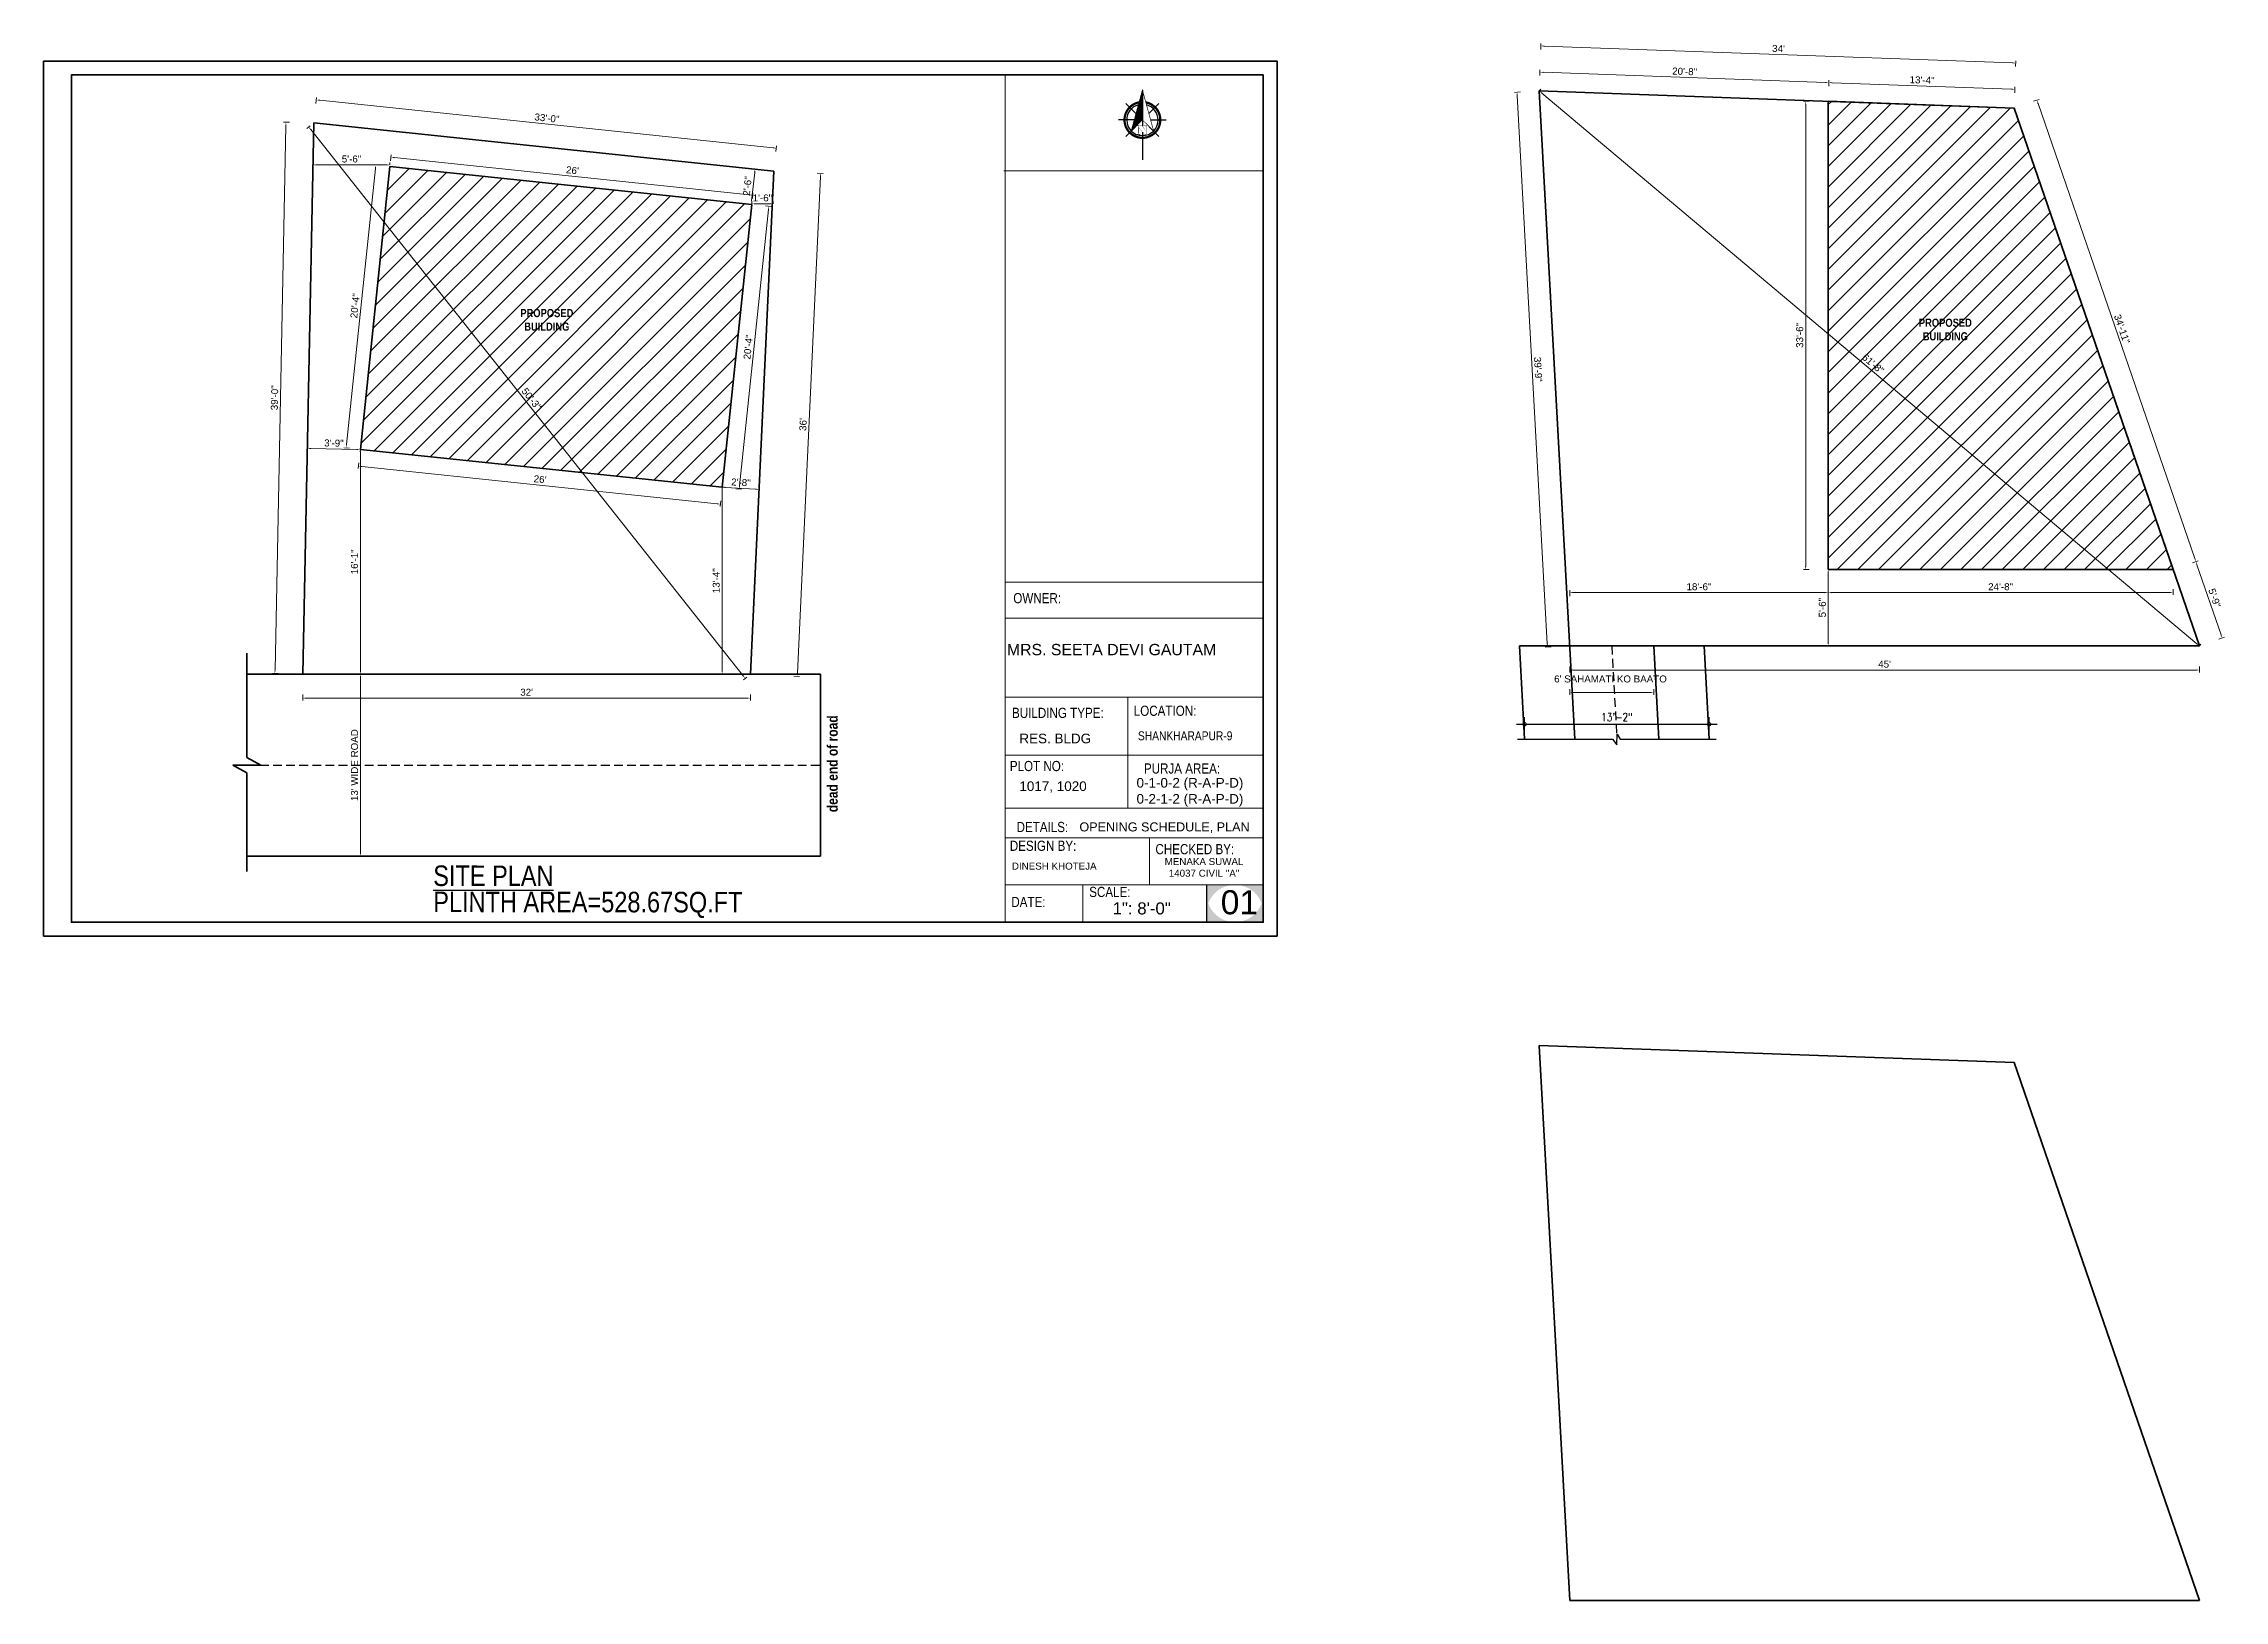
# Model space of a CAD drawing. Header units: inches. Extents: x 352731 to 371558, y -52658 to -39161.
# Drawn here: x 363863 to 365734, y -52658 to -51323 of the extents above; entities that cross this region are included whole.
import ezdxf

# ---------------------------------------------------------------- set-up
doc = ezdxf.new("R2010")
doc.units = ezdxf.units.IN
doc.header["$LTSCALE"] = 2
doc.header["$MEASUREMENT"] = 0
doc.header["$PDMODE"] = 34
doc.linetypes.add('DASHED2', pattern=[0.375, 0.25, -0.125])
doc.layers.get('0').update_dxf_attribs({"linetype": 'CONTINUOUS'})
doc.layers.get('DEFPOINTS').update_dxf_attribs({"color": 141, "linetype": 'CONTINUOUS'})
for name, color, linetype, lineweight in [('DIMENTION', 140, 'CONTINUOUS', 0), ('door', 20, 'CONTINUOUS', 35), ('Rebars', 1, 'CONTINUOUS', 13), ('Siteplan', 7, 'CONTINUOUS', 30), ('steps', 253, 'CONTINUOUS', 20), ('TEXT', 181, 'CONTINUOUS', 25), ('WALL - A', 1, 'CONTINUOUS', 40)]:
    doc.layers.add(name, color=color, linetype=linetype, lineweight=lineweight)
doc.layers.add('Normal Wall', color=7, linetype='CONTINUOUS', lineweight=35, true_color=0xffaf89)
doc.layers.add('Rear Wall', color=7, linetype='CONTINUOUS', lineweight=20, true_color=0xd4e480)
doc.layers.add('plan wall', color=7, linetype='CONTINUOUS')
doc.styles.add('Lettring Text', font='arial.ttf')
doc.styles.add('ROMANS', font='Romans.shx', dxfattribs={"width": 0.8})
doc.styles.get("Standard").update_dxf_attribs({"font": 'ARIALN.TTF'})
doc.styles.add('SwissBT', font='swiss.ttf', dxfattribs={"height": 12})
doc.dimstyles.new('8 SCALE', dxfattribs={"dimscale": 0, "dimtxt": 7, "dimasz": 6, "dimexe": 6, "dimexo": 2, "dimgap": 2, "dimtad": 1, "dimdec": 0, "dimzin": 0, "dimdsep": 46, "dimlunit": 4, "dimtxsty": 'ROMANS', "dimblk": 'DOTSMALL', "dimcen": 0, "dimdle": 7, "dimclrd": 8, "dimclre": 8, "dimclrt": 3, "dimadec": 0, "dimazin": 0, "dimtfac": 1, "dimtdec": 0, "dimtofl": 0, "dimtmove": 2, "dimatfit": 3, "dimfxl": 6, "dimfxlon": 1, "dimtolj": 1, "dimtzin": 0, "dimarcsym": 0})
doc.dimstyles.new('Copy of Standard', dxfattribs={"dimtxt": 6, "dimasz": 2.875, "dimexe": 2, "dimexo": 4, "dimgap": 2, "dimtad": 1, "dimdec": 0, "dimrnd": 1, "dimzin": 0, "dimdsep": 46, "dimlunit": 4, "dimtxsty": 'Lettring Text', "dimcen": 0.1, "dimclrd": 7, "dimclre": 7, "dimclrt": 7, "dimazin": 0, "dimtfac": 0.645, "dimtdec": 0, "dimtmove": 1, "dimatfit": 0, "dimfxl": 3, "dimfxlon": 1, "dimtfillclr": 256, "dimtolj": 1, "dimtzin": 0, "dimlwd": -1, "dimlwe": -1, "dimarcsym": 2})

msp = doc.modelspace()

# ---------------------------------------------------------------- texts
at = {"color": 0}
for s, p in [('OWNER:', (364694.9, -51802.6)), ('LOCATION:', (364798.2, -51899.2))]:
    msp.add_text(s, height=8.7, dxfattribs=at).set_placement(p)
at = {"layer": 'plan wall', "ltscale": 3, "char_height": 17.612, "attachment_point": 7, "rotation": 359.9411}
for s, insert in [('{\\LSITE PLAN}', (364197.4, -52045.4)), ('PLINTH AREA=528.67SQ.FT', (364197.4, -52072.4))]:
    msp.add_mtext(s, dxfattribs=dict(at, insert=insert))
at = {"layer": 'steps', "color": 7, "ltscale": 0.3, "char_height": 7, "width": 55.268, "attachment_point": 2}
for insert in [(364294.8, -51550.2), (365494.3, -51558.5)]:
    msp.add_mtext('{\\fTechnic|b1|i0|c2|p2;PROPOSED BUILDING}', dxfattribs=dict(at, insert=insert))
at = {"layer": 'TEXT', "color": 0}
for s, height, p in [('OWNER:', 8.7, (364694.9, -51802.6)), ('LOCATION:', 8.7, (364798.2, -51899.2)), ('CHECKED BY:', 8.704, (364816.8, -52017.9)), ('CHECKED BY:', 8.704, (364816.8, -52017.9)), ('SCALE:', 8.7, (364760, -52054.6)), ('SCALE:', 8.7, (364760, -52054.6))]:
    msp.add_text(s, height=height, dxfattribs=at).set_placement(p)
at = {"layer": 'TEXT', "color": 0, "linetype": 'ByBlock', "style": 'SwissBT'}
for s, insert, char_height, width, attachment_point in [('MRS. SEETA DEVI GAUTAM', (364779.2, -51837.5), 9.72, 217.511, 2), ('OPENING SCHEDULE, PLAN', (364751.6, -51990.6), 7.74, 268.532, 1), ('DINESH KHOTEJA', (364693.7, -52025.1), 6, 201.528, 1), ('MENAKA SUWAL\\P14037 CIVIL "A"', (364858.5, -52021.2), 6, 88.549, 2)]:
    msp.add_mtext(s, dxfattribs=dict(at, insert=insert, char_height=char_height, width=width, attachment_point=attachment_point))
at = {"layer": 'TEXT', "insert": (364535.3, -51940.3), "char_height": 9, "attachment_point": 2, "rotation": 90}
msp.add_mtext('{\\fTechnic|b1|i0|c2|p2;dead end of road}', dxfattribs=at)
at = {"layer": 'TEXT', "color": 0, "attachment_point": 1}
for s, insert, char_height, width in [('BUILDING TYPE:', (364693.8, -51892.3), 8.704, 148.555), ('BUILDING TYPE:', (364693.8, -51892.3), 8.704, 148.555), ('PLOT NO: ', (364691.9, -51937.9), 8.7, 138.027), ('PLOT NO: ', (364691.9, -51937.9), 8.7, 138.027), ('PURJA AREA:', (364806.9, -51940), 8.704, 197.582), ('PURJA AREA:', (364806.9, -51940), 8.704, 197.582), ('DETAILS: ', (364697.7, -51990.2), 8.7, 138.027), ('DESIGN BY:', (364691.9, -52006.3), 8.7, 138.027), ('DESIGN BY:', (364691.9, -52006.3), 8.7, 138.027), ('DATE:', (364693.2, -52054.5), 8.7, 34.818)]:
    msp.add_mtext(s, dxfattribs=dict(at, insert=insert, char_height=char_height, width=width))
at = {"layer": 'TEXT', "color": 0, "style": 'SwissBT'}
for s, insert, char_height, width, attachment_point in [('RES. BLDG', (364700.1, -51914.5), 8.26, 163.214, 1), ('RES. BLDG', (364700.1, -51914.5), 8.26, 163.214, 1), ('1017, 1020', (364700.1, -51955.4), 8.26, 163.214, 1), ('0-1-0-2 (R-A-P-D)\\P0-2-1-2 (R-A-P-D)', (364846.4, -51952.5), 8.256, 163.214, 2), ('01', (364872.8, -52048.8), 20.64, 20.158, 1)]:
    msp.add_mtext(s, dxfattribs=dict(at, insert=insert, char_height=char_height, width=width, attachment_point=attachment_point))
at = {"layer": 'TEXT', "color": 0, "linetype": 'ByBlock', "insert": (364801.8, -51912.5), "char_height": 7.671, "attachment_point": 1}
msp.add_mtext_dynamic_manual_height_columns('SHANKHARAPUR-9', width=381.035, gutter_width=1.53, heights=[0], dxfattribs=at)
at = {"layer": 'TEXT', "color": 0, "ltscale": 0.5, "insert": (364780.1, -52059.2), "char_height": 10.32, "width": 127.534, "attachment_point": 1, "style": 'SwissBT'}
msp.add_mtext('1": 8\'-0"', dxfattribs=at)
msp.add_mtext('1": 8\'-0"', dxfattribs=at)

# ---------------------------------------------------------------- blocks, each defined once
blk = doc.blocks.new('*X29')
at = {"color": 0}
for p, q in [((147.35, -409.49), (147.62, -409.23)), ((147.55, -408.76), (147.62, -408.7)), ((143.76, -422.63), (147.62, -418.77)), ((143.96, -421.9), (147.62, -418.24)), ((144.16, -421.17), (147.62, -417.71)), ((144.36, -420.44), (147.62, -417.18)), ((144.56, -419.71), (147.62, -416.65)), ((144.76, -418.98), (147.62, -416.12)), ((144.96, -418.25), (147.62, -415.59)), ((145.16, -417.52), (147.62, -415.06)), ((145.36, -416.79), (147.62, -414.53)), ((145.56, -416.06), (147.62, -414)), ((145.76, -415.33), (147.62, -413.47)), ((145.96, -414.6), (147.62, -412.94)), ((146.16, -413.87), (147.62, -412.41)), ((146.36, -413.14), (147.62, -411.88)), ((146.55, -412.41), (147.62, -411.35)), ((146.75, -411.68), (147.62, -410.82)), ((146.95, -410.95), (147.62, -410.29)), ((147.15, -410.22), (147.62, -409.76)), ((142.76, -426.28), (147.62, -421.42)), ((142.96, -425.55), (147.62, -420.89)), ((143.16, -424.82), (147.62, -420.36)), ((143.36, -424.09), (147.62, -419.83)), ((143.56, -423.36), (147.62, -419.3))]:
    blk.add_line(p, q, dxfattribs=at)
blk = doc.blocks.new('NORTH_15')
for p, q in [((0, 3.66), (0, 10.62)), ((-13.37, 0), (2.72, 0)), ((-2.87, 2.87), (-7.37, 7.37)), ((2.87, 2.87), (7.37, 7.37)), ((5.49, 0), (17.83, 0)), ((-2.87, -2.87), (-7.37, -7.37)), ((0, -3.66), (0, -10.62)), ((2.87, -2.87), (7.37, -7.37))]:
    blk.add_line(p, q)
for points, const_width in [([(4.96, -5.01), (-13.37, 0), (4.9, 5), (0, 0), (4.96, -5.01)], 0.3), ([(5.93, -1.55), (6, -1.55), (6.07, -1.54), (6.13, -1.53), (6.17, -1.52), (6.22, -1.51), (6.26, -1.49), (6.28, -1.47), (6.3, -1.45), (6.32, -1.42), (6.33, -1.39), (6.35, -1.34), (6.36, -1.29), (6.37, -1.23), (6.38, -1.16), (6.38, -1.08), (6.38, -1), (6.54, -1), (6.54, -2.34), (6.38, -2.34), (6.38, -2.3), (6.38, -2.23), (6.38, -2.16), (6.37, -2.09), (6.36, -2.04), (6.35, -1.99), (6.33, -1.95), (6.32, -1.91), (6.3, -1.88), (6.28, -1.86), (6.26, -1.83), (6.22, -1.81), (6.18, -1.8), (6.13, -1.78), (6.07, -1.77), (6.01, -1.76), (5.95, -1.76), (2.66, -1.76), (2.66, -2.34), (2.5, -2.34), (2.5, -0.16), (4.71, 1.44), (3.14, 1.44), (3.07, 1.44), (3, 1.43), (2.94, 1.42), (2.89, 1.41), (2.85, 1.4), (2.81, 1.38), (2.78, 1.36), (2.76, 1.34), (2.74, 1.31), (2.72, 1.27), (2.7, 1.22), (2.69, 1.17), (2.68, 1.11), (2.67, 1.04), (2.66, 0.97), (2.66, 0.89), (2.66, 0.87), (2.5, 0.87), (2.5, 2.21), (2.66, 2.21), (2.66, 2.17), (2.66, 2.09), (2.67, 2.03), (2.68, 1.97), (2.69, 1.91), (2.7, 1.86), (2.71, 1.82), (2.73, 1.78), (2.75, 1.76), (2.77, 1.74), (2.8, 1.72), (2.85, 1.7), (2.89, 1.68), (2.94, 1.67), (3, 1.66), (3.07, 1.66), (3.14, 1.66), (6.54, 1.66), (6.54, 0.75), (3.33, -1.55), (5.93, -1.55), (5.93, -1.55)], 0.1)]:
    blk.add_lwpolyline(points, dxfattribs=dict(const_width=const_width))
at = {"const_width": 1}
for points in [[(0, -8, 1), (0, 8, 0.359415), (-7.86, 1.52, 1)], [(-7.86, -1.52, 0.359415), (0, -8, 1)]]:
    blk.add_lwpolyline(points, format="xyb", dxfattribs=at)
for start, end in [(90, 164.97304), (270, 90), (195.02696, 270)]:
    blk.add_arc((0, 0), 7, start, end)
at = {"rotation": 90}
blk.add_blockref('*X29', (-421.89, -147.62), dxfattribs=at)
blk = doc.blocks.new('A$C0BDB7EE9')
at = {"layer": 'Siteplan', "xscale": 2.999999999999779, "yscale": 2.999999999999779, "zscale": 2.999999999999779, "rotation": 247.8612575918487}
blk.add_blockref('NORTH_15', (20.2, 49.5), dxfattribs=at)
blk = doc.blocks.new('A$C327B4BBD')
at = {"layer": 'DIMENTION', "ltscale": 0.3, "xscale": 1.171875000000082, "yscale": 1.171875000000082, "zscale": 1.171875000000082, "rotation": 112.1387424081494}
blk.add_blockref('A$C0BDB7EE9', (16.1, 0), dxfattribs=at)
blk = doc.blocks.new('*D528')
at = {"layer": 'DEFPOINTS', "color": 0, "ltscale": 0.5, "transparency": 16777216}
for p in [(364160.3, -51428), (364122.6, -51669.4), (364134.9, -51670.7)]:
    blk.add_point(p, dxfattribs=at)
at = {"layer": 'steps', "color": 7, "ltscale": 0.5, "transparency": 16777216}
for p, q in [((364147.8, -51429.6), (364122.9, -51666.5)), ((364151.1, -51427), (364146.1, -51426.5)), ((364125.6, -51669.7), (364120.6, -51669.2))]:
    blk.add_line(p, q, dxfattribs=at)
for points in [[(364147.3, -51429.5), (364148.2, -51429.6), (364148.1, -51426.7)], [(364122.5, -51666.5), (364123.4, -51666.6), (364122.6, -51669.4)]]:
    blk.add_solid(points, dxfattribs=at)
at = {"layer": 'steps', "color": 7, "ltscale": 0.5, "transparency": 16777216, "insert": (364130.3, -51547.5), "char_height": 6, "attachment_point": 5, "rotation": 84.0162, "style": 'Lettring Text'}
blk.add_mtext('\\A1;20\'-4"', dxfattribs=at)
blk = doc.blocks.new('*D529')
at = {"layer": 'DEFPOINTS', "color": 0, "ltscale": 0.5, "transparency": 16777216}
for p in [(364160.3, -51428), (364161.1, -51420.1), (364470.6, -51460.5)]:
    blk.add_point(p, dxfattribs=at)
at = {"layer": 'steps', "color": 7, "ltscale": 0.5, "transparency": 16777216}
for p, q in [((364160.8, -51423.1), (364161.3, -51418.1)), ((364468.6, -51452.3), (364164, -51420.4)), ((364471.1, -51455.6), (364471.6, -51450.7))]:
    blk.add_line(p, q, dxfattribs=at)
for points in [[(364164, -51419.9), (364163.9, -51420.9), (364161.1, -51420.1)], [(364468.6, -51451.9), (364468.5, -51452.8), (364471.4, -51452.6)]]:
    blk.add_solid(points, dxfattribs=at)
at = {"layer": 'steps', "color": 7, "ltscale": 0.5, "transparency": 16777216, "insert": (364316.8, -51431.3), "char_height": 6, "attachment_point": 5, "rotation": 354.0162, "style": 'Lettring Text'}
blk.add_mtext("\\A1;26'", dxfattribs=at)
blk = doc.blocks.new('*D530')
at = {"layer": 'DEFPOINTS', "color": 0, "ltscale": 0.5, "transparency": 16777216}
for p in [(364470.6, -51460.5), (364485.3, -51462.1), (364445.2, -51703.2)]:
    blk.add_point(p, dxfattribs=at)
at = {"layer": 'steps', "color": 7, "ltscale": 0.5, "transparency": 16777216}
for p, q in [((364460.1, -51701.9), (364485, -51464.9)), ((364482.3, -51461.7), (364487.3, -51462.3)), ((364456.9, -51704.4), (364461.8, -51704.9))]:
    blk.add_line(p, q, dxfattribs=at)
for points in [[(364484.5, -51464.9), (364485.5, -51465), (364485.3, -51462.1)], [(364459.7, -51701.8), (364460.6, -51701.9), (364459.8, -51704.7)]]:
    blk.add_solid(points, dxfattribs=at)
at = {"layer": 'steps', "color": 7, "ltscale": 0.5, "transparency": 16777216, "insert": (364467.5, -51582.9), "char_height": 6, "attachment_point": 5, "rotation": 84.0162, "style": 'Lettring Text'}
blk.add_mtext('\\A1;20\'-4"', dxfattribs=at)
blk = doc.blocks.new('*D531')
at = {"layer": 'DEFPOINTS', "color": 0, "ltscale": 0.5, "transparency": 16777216}
for p in [(364134.9, -51670.7), (364445.2, -51703.2), (364443.6, -51717.6)]:
    blk.add_point(p, dxfattribs=at)
at = {"layer": 'steps', "color": 7, "ltscale": 0.5, "transparency": 16777216}
for p, q in [((364133.7, -51682.1), (364133.1, -51687.1)), ((364136.2, -51685.4), (364440.8, -51717.3)), ((364444, -51714.7), (364443.4, -51719.6))]:
    blk.add_line(p, q, dxfattribs=at)
for points in [[(364136.3, -51684.9), (364136.2, -51685.9), (364133.3, -51685.1)], [(364440.8, -51716.9), (364440.7, -51717.8), (364443.6, -51717.6)]]:
    blk.add_solid(points, dxfattribs=at)
at = {"layer": 'steps', "color": 7, "ltscale": 0.5, "transparency": 16777216, "insert": (364289, -51696.3), "char_height": 6, "attachment_point": 5, "rotation": 354.0162, "style": 'Lettring Text'}
blk.add_mtext("\\A1;26'", dxfattribs=at)
blk = doc.blocks.new('*D532')
at = {"layer": 'DEFPOINTS', "color": 0, "ltscale": 0.5, "transparency": 16777216}
for p in [(364489.6, -51431.9), (364529.7, -51433.8), (364469.4, -51863.5)]:
    blk.add_point(p, dxfattribs=at)
at = {"layer": 'steps', "color": 7, "ltscale": 0.5, "transparency": 16777216}
for p, q in [((364526.7, -51433.7), (364531.7, -51433.9)), ((364509.7, -51862.5), (364529.6, -51436.7)), ((364506.6, -51865.2), (364511.6, -51865.4))]:
    blk.add_line(p, q, dxfattribs=at)
for points in [[(364529.1, -51436.6), (364530.1, -51436.7), (364529.7, -51433.8)], [(364509.3, -51862.4), (364510.2, -51862.5), (364509.6, -51865.3)]]:
    blk.add_solid(points, dxfattribs=at)
at = {"layer": 'steps', "color": 7, "ltscale": 0.5, "transparency": 16777216, "insert": (364514.6, -51649.3), "char_height": 6, "attachment_point": 5, "rotation": 87.3288, "style": 'Lettring Text'}
blk.add_mtext("\\A1;36'", dxfattribs=at)
blk = doc.blocks.new('*D533')
at = {"layer": 'DEFPOINTS', "color": 0, "ltscale": 0.5, "transparency": 16777216}
for p in [(364071.1, -51390.1), (364095, -51390.6), (364085.5, -51863.5)]:
    blk.add_point(p, dxfattribs=at)
at = {"layer": 'steps', "color": 7, "ltscale": 0.5, "transparency": 16777216}
for p, q in [((364061.7, -51860.1), (364071, -51393)), ((364074.1, -51390.1), (364069.1, -51390)), ((364064.6, -51863), (364059.6, -51862.9))]:
    blk.add_line(p, q, dxfattribs=at)
for points in [[(364070.6, -51392.9), (364071.5, -51393), (364071.1, -51390.1)], [(364061.2, -51860.1), (364062.1, -51860.1), (364061.6, -51863)]]:
    blk.add_solid(points, dxfattribs=at)
at = {"layer": 'steps', "color": 7, "ltscale": 0.5, "transparency": 16777216, "insert": (364061.3, -51626.4), "char_height": 6, "attachment_point": 5, "rotation": 88.8499, "style": 'Lettring Text'}
blk.add_mtext('\\A1;39\'-0"', dxfattribs=at)
blk = doc.blocks.new('*D534')
at = {"layer": 'DEFPOINTS', "color": 0, "ltscale": 0.5, "transparency": 16777216}
for p in [(364097.1, -51370.9), (364095, -51390.6), (364489.6, -51431.9)]:
    blk.add_point(p, dxfattribs=at)
at = {"layer": 'steps', "color": 7, "ltscale": 0.5, "transparency": 16777216}
for p, q in [((364096.8, -51373.9), (364097.3, -51368.9)), ((364488.8, -51412), (364100, -51371.2)), ((364491.3, -51415.2), (364491.8, -51410.3))]:
    blk.add_line(p, q, dxfattribs=at)
for points in [[(364100, -51370.7), (364099.9, -51371.7), (364097.1, -51370.9)], [(364488.8, -51411.5), (364488.7, -51412.4), (364491.6, -51412.3)]]:
    blk.add_solid(points, dxfattribs=at)
at = {"layer": 'steps', "color": 7, "ltscale": 0.5, "transparency": 16777216, "insert": (364294.9, -51386.5), "char_height": 6, "attachment_point": 5, "rotation": 354.0162, "style": 'Lettring Text'}
blk.add_mtext('\\A1;33\'-0"', dxfattribs=at)
blk = doc.blocks.new('*D535')
at = {"layer": 'DEFPOINTS', "color": 0, "ltscale": 0.5, "transparency": 16777216}
for p in [(364085.5, -51863.5), (364469.4, -51863.5), (364469.4, -51884)]:
    blk.add_point(p, dxfattribs=at)
at = {"layer": 'steps', "color": 7, "ltscale": 0.5, "transparency": 16777216}
for p, q in [((364085.5, -51881), (364085.5, -51886)), ((364088.4, -51884), (364466.5, -51884)), ((364469.4, -51881), (364469.4, -51886))]:
    blk.add_line(p, q, dxfattribs=at)
for points in [[(364088.4, -51883.5), (364088.4, -51884.5), (364085.5, -51884)], [(364466.5, -51883.5), (364466.5, -51884.5), (364469.4, -51884)]]:
    blk.add_solid(points, dxfattribs=at)
at = {"layer": 'steps', "color": 7, "ltscale": 0.5, "transparency": 16777216, "insert": (364277.5, -51879), "char_height": 6, "attachment_point": 5, "style": 'Lettring Text'}
blk.add_mtext("\\A1;32'", dxfattribs=at)
blk = doc.blocks.new('*D583')
at = {"layer": 'DEFPOINTS', "color": 0, "ltscale": 0.5, "transparency": 16777216}
for p in [(364090.5, -51394.1), (364095, -51390.6), (364469.4, -51863.5)]:
    blk.add_point(p, dxfattribs=at)
at = {"layer": 'steps', "color": 7, "ltscale": 0.5, "transparency": 16777216}
for p, q in [((364091.9, -51393), (364089, -51395.4)), ((364463.1, -51864.8), (364092.3, -51396.4)), ((364466.3, -51865.9), (364463.4, -51868.3))]:
    blk.add_line(p, q, dxfattribs=at)
for points in [[(364092.7, -51396.1), (364092, -51396.7), (364090.5, -51394.1)], [(364463.5, -51864.5), (364462.8, -51865.1), (364464.9, -51867)]]:
    blk.add_solid(points, dxfattribs=at)
at = {"layer": 'steps', "color": 7, "ltscale": 0.5, "transparency": 16777216, "insert": (364281.7, -51627.4), "char_height": 6, "attachment_point": 5, "rotation": 308.368, "style": 'Lettring Text'}
blk.add_mtext('\\A1;50\'-3"', dxfattribs=at)
blk = doc.blocks.new('*D536')
at = {"layer": 'DEFPOINTS', "color": 0, "ltscale": 0.5, "transparency": 16777216}
for p in [(364305.5, -51863.5), (364135, -52019.5), (364305.5, -52019.5)]:
    blk.add_point(p, dxfattribs=at)
at = {"layer": 'steps', "color": 7, "ltscale": 0.5, "transparency": 16777216}
for p, q in [((364138, -51863.5), (364133, -51863.5)), ((364135, -51866.3), (364135, -52016.6)), ((364138, -52019.5), (364133, -52019.5))]:
    blk.add_line(p, q, dxfattribs=at)
for points in [[(364134.5, -51866.3), (364135.5, -51866.3), (364135, -51863.5)], [(364134.5, -52016.6), (364135.5, -52016.6), (364135, -52019.5)]]:
    blk.add_solid(points, dxfattribs=at)
at = {"layer": 'steps', "color": 7, "ltscale": 0.5, "transparency": 16777216, "insert": (364129.9, -51941.5), "char_height": 6, "attachment_point": 5, "rotation": 90, "style": 'Lettring Text'}
blk.add_mtext("\\A1;13' WIDE ROAD", dxfattribs=at)
blk = doc.blocks.new('*D537')
at = {"layer": 'DEFPOINTS', "color": 0, "ltscale": 0.5, "transparency": 16777216}
for p in [(364134.9, -51670.7), (364134.9, -51863.5), (364135, -51863.5)]:
    blk.add_point(p, dxfattribs=at)
at = {"layer": 'steps', "color": 7, "ltscale": 0.5, "transparency": 16777216}
for p, q in [((364135, -51670.7), (364137, -51670.7)), ((364135, -51673.5), (364135, -51860.6)), ((364135, -51863.5), (364137, -51863.5))]:
    blk.add_line(p, q, dxfattribs=at)
for points in [[(364134.5, -51673.5), (364135.5, -51673.5), (364135, -51670.7)], [(364134.5, -51860.6), (364135.5, -51860.6), (364135, -51863.5)]]:
    blk.add_solid(points, dxfattribs=at)
at = {"layer": 'steps', "color": 7, "ltscale": 0.5, "transparency": 16777216, "insert": (364129.9, -51767.1), "char_height": 6, "attachment_point": 5, "rotation": 90, "style": 'Lettring Text'}
blk.add_mtext('\\A1;16\'-1"', dxfattribs=at)
blk = doc.blocks.new('*D538')
at = {"layer": 'DEFPOINTS', "color": 0, "ltscale": 0.5, "transparency": 16777216}
for p in [(364445.2, -51703.2), (364445.2, -51863.5), (364445.2, -51863.5)]:
    blk.add_point(p, dxfattribs=at)
at = {"layer": 'steps', "color": 7, "ltscale": 0.5, "transparency": 16777216}
for p, q in [((364445.2, -51703.2), (364447.2, -51703.2)), ((364445.2, -51706.1), (364445.2, -51860.6)), ((364445.2, -51863.5), (364447.2, -51863.5))]:
    blk.add_line(p, q, dxfattribs=at)
for points in [[(364444.7, -51706.1), (364445.6, -51706.1), (364445.2, -51703.2)], [(364444.7, -51860.6), (364445.6, -51860.6), (364445.2, -51863.5)]]:
    blk.add_solid(points, dxfattribs=at)
at = {"layer": 'steps', "color": 7, "ltscale": 0.5, "transparency": 16777216, "insert": (364440.1, -51783.3), "char_height": 6, "attachment_point": 5, "rotation": 90, "style": 'Lettring Text'}
blk.add_mtext('\\A1;13\'-4"', dxfattribs=at)
blk = doc.blocks.new('*D539')
at = {"layer": 'DEFPOINTS', "color": 0, "ltscale": 0.5, "transparency": 16777216}
for p in [(364094.3, -51426.7), (364094.3, -51426.7), (364160.3, -51428)]:
    blk.add_point(p, dxfattribs=at)
at = {"layer": 'steps', "color": 7, "ltscale": 0.5, "transparency": 16777216}
for p, q in [((364094.3, -51426.7), (364094.3, -51424.7)), ((364157.4, -51426.7), (364097.2, -51426.7)), ((364160.3, -51426.7), (364160.3, -51424.7))]:
    blk.add_line(p, q, dxfattribs=at)
for points in [[(364097.2, -51426.2), (364097.2, -51427.1), (364094.3, -51426.7)], [(364157.4, -51426.2), (364157.4, -51427.1), (364160.3, -51426.7)]]:
    blk.add_solid(points, dxfattribs=at)
at = {"layer": 'steps', "color": 7, "ltscale": 0.5, "transparency": 16777216, "insert": (364127.3, -51421.6), "char_height": 6, "attachment_point": 5, "style": 'Lettring Text'}
blk.add_mtext('\\A1;5\'-6"', dxfattribs=at)
blk = doc.blocks.new('*D540')
at = {"layer": 'DEFPOINTS', "color": 0, "ltscale": 0.5, "transparency": 16777216}
for p in [(364445.2, -51703.2), (364476.8, -51705), (364476.8, -51705)]:
    blk.add_point(p, dxfattribs=at)
at = {"layer": 'steps', "color": 7, "ltscale": 0.5, "transparency": 16777216}
for p, q in [((364445.2, -51703.2), (364445.1, -51705.2)), ((364448, -51703.3), (364473.9, -51704.8)), ((364476.8, -51705), (364476.7, -51707))]:
    blk.add_line(p, q, dxfattribs=at)
for points in [[(364448.1, -51702.9), (364448, -51703.8), (364445.2, -51703.2)], [(364474, -51704.3), (364473.9, -51705.3), (364476.8, -51705)]]:
    blk.add_solid(points, dxfattribs=at)
at = {"layer": 'steps', "color": 7, "ltscale": 0.5, "transparency": 16777216, "insert": (364461.3, -51699), "char_height": 6, "attachment_point": 5, "rotation": 356.7868, "style": 'Lettring Text'}
blk.add_mtext('\\A1;2\'-8"', dxfattribs=at)
blk = doc.blocks.new('*D541')
at = {"layer": 'DEFPOINTS', "color": 0, "ltscale": 0.5, "transparency": 16777216}
for p in [(364089.4, -51669.7), (364089.4, -51669.9), (364134.9, -51670.7)]:
    blk.add_point(p, dxfattribs=at)
at = {"layer": 'steps', "color": 7, "ltscale": 0.5, "transparency": 16777216}
for p, q in [((364089.4, -51669.9), (364089.4, -51671.9)), ((364132, -51670.8), (364092.3, -51670)), ((364134.9, -51670.8), (364134.8, -51672.8))]:
    blk.add_line(p, q, dxfattribs=at)
for points in [[(364092.3, -51669.5), (364092.3, -51670.5), (364089.4, -51669.9)], [(364132, -51670.3), (364132, -51671.2), (364134.9, -51670.8)]]:
    blk.add_solid(points, dxfattribs=at)
at = {"layer": 'steps', "color": 7, "ltscale": 0.5, "transparency": 16777216, "insert": (364112.2, -51665.3), "char_height": 6, "attachment_point": 5, "rotation": 358.8499, "style": 'Lettring Text'}
blk.add_mtext('\\A1;3\'-9"', dxfattribs=at)
blk = doc.blocks.new('*D581')
at = {"layer": 'DEFPOINTS', "color": 0, "ltscale": 0.5, "transparency": 16777216}
for p in [(364470.6, -51460.5), (364488.8, -51460), (364488.8, -51461)]:
    blk.add_point(p, dxfattribs=at)
at = {"layer": 'steps', "color": 7, "ltscale": 0.5, "transparency": 16777216}
for p, q in [((364470.6, -51460), (364470.6, -51458)), ((364473.5, -51460), (364485.9, -51460)), ((364488.8, -51460), (364488.8, -51458))]:
    blk.add_line(p, q, dxfattribs=at)
for points in [[(364473.5, -51459.6), (364473.5, -51460.5), (364470.6, -51460)], [(364485.9, -51459.6), (364485.9, -51460.5), (364488.8, -51460)]]:
    blk.add_solid(points, dxfattribs=at)
at = {"layer": 'steps', "color": 7, "ltscale": 0.5, "transparency": 16777216, "insert": (364479.7, -51455), "char_height": 6, "attachment_point": 5, "style": 'Lettring Text'}
blk.add_mtext('\\A1;1\'-6"', dxfattribs=at)
blk = doc.blocks.new('*D582')
at = {"layer": 'DEFPOINTS', "color": 0, "ltscale": 0.5, "transparency": 16777216}
for p in [(364473.4, -51430.2), (364473.8, -51430.3), (364470.6, -51460.5)]:
    blk.add_point(p, dxfattribs=at)
at = {"layer": 'steps', "color": 7, "ltscale": 0.5, "transparency": 16777216}
for p, q in [((364470.5, -51457.6), (364473.1, -51433.1)), ((364473.4, -51430.2), (364471.4, -51430)), ((364470.2, -51460.5), (364468.2, -51460.3))]:
    blk.add_line(p, q, dxfattribs=at)
for points in [[(364472.6, -51433), (364473.6, -51433.1), (364473.4, -51430.2)], [(364470.1, -51457.6), (364471, -51457.7), (364470.2, -51460.5)]]:
    blk.add_solid(points, dxfattribs=at)
at = {"layer": 'steps', "color": 7, "ltscale": 0.5, "transparency": 16777216, "insert": (364466.8, -51444.8), "char_height": 6, "attachment_point": 5, "rotation": 84.0162, "style": 'Lettring Text'}
blk.add_mtext('\\A1;2\'-6"', dxfattribs=at)
blk = doc.blocks.new('*D946')
at = {"layer": 'DEFPOINTS', "color": 0, "ltscale": 0.5, "transparency": 16777216}
for p in [(365374.5, -51372.1), (365393.8, -51372.1), (365393.8, -51773.7)]:
    blk.add_point(p, dxfattribs=at)
at = {"layer": 'steps', "color": 7, "ltscale": 0.5, "transparency": 16777216}
for p, q in [((365377.5, -51372.1), (365372.5, -51372.1)), ((365374.5, -51770.8), (365374.5, -51375)), ((365377.5, -51773.7), (365372.5, -51773.7))]:
    blk.add_line(p, q, dxfattribs=at)
for points in [[(365374, -51375), (365375, -51375), (365374.5, -51372.1)], [(365374, -51770.8), (365375, -51770.8), (365374.5, -51773.7)]]:
    blk.add_solid(points, dxfattribs=at)
at = {"layer": 'steps', "color": 7, "ltscale": 0.5, "transparency": 16777216, "insert": (365369.4, -51572.9), "char_height": 6, "attachment_point": 5, "rotation": 90, "style": 'Lettring Text'}
blk.add_mtext('\\A1;33\'-6"', dxfattribs=at)
blk = doc.blocks.new('*D947')
at = {"layer": 'DEFPOINTS', "color": 0, "ltscale": 0.5, "transparency": 16777216}
for p in [(365393.8, -51773.7), (365689.6, -51773.7), (365393.8, -51793.5)]:
    blk.add_point(p, dxfattribs=at)
at = {"layer": 'steps', "color": 7, "ltscale": 0.5, "transparency": 16777216}
for p, q in [((365393.8, -51790.5), (365393.8, -51795.5)), ((365689.6, -51790.5), (365689.6, -51795.5)), ((365686.8, -51793.5), (365396.7, -51793.5))]:
    blk.add_line(p, q, dxfattribs=at)
for points in [[(365396.7, -51793), (365396.7, -51794), (365393.8, -51793.5)], [(365686.8, -51793), (365686.8, -51794), (365689.6, -51793.5)]]:
    blk.add_solid(points, dxfattribs=at)
at = {"layer": 'steps', "color": 7, "ltscale": 0.5, "transparency": 16777216, "insert": (365541.7, -51788.5), "char_height": 6, "attachment_point": 5, "style": 'Lettring Text'}
blk.add_mtext('\\A1;24\'-8"', dxfattribs=at)
blk = doc.blocks.new('*D948')
at = {"layer": 'DEFPOINTS', "color": 0, "ltscale": 0.5, "transparency": 16777216}
for p in [(365553.3, -51377.9), (365709.2, -51766.9), (365689.6, -51773.7)]:
    blk.add_point(p, dxfattribs=at)
at = {"layer": 'steps', "color": 7, "ltscale": 0.5, "transparency": 16777216}
for p, q in [((365570, -51372.1), (365574.7, -51370.5)), ((365573.8, -51373.9), (365708.2, -51764.2)), ((365706.3, -51767.9), (365711, -51766.3))]:
    blk.add_line(p, q, dxfattribs=at)
for points in [[(365574.2, -51373.7), (365573.3, -51374), (365572.8, -51371.2)], [(365708.7, -51764.1), (365707.8, -51764.4), (365709.2, -51766.9)]]:
    blk.add_solid(points, dxfattribs=at)
at = {"layer": 'steps', "color": 7, "ltscale": 0.5, "transparency": 16777216, "insert": (365645.8, -51567.4), "char_height": 6, "attachment_point": 5, "rotation": 289.0044, "style": 'Lettring Text'}
blk.add_mtext('\\A1;34\'-11"', dxfattribs=at)
blk = doc.blocks.new('*D949')
at = {"layer": 'DEFPOINTS', "color": 0, "ltscale": 0.5, "transparency": 16777216}
for p in [(365393.8, -51372.1), (365553.3, -51377.9), (365553.9, -51361.8)]:
    blk.add_point(p, dxfattribs=at)
at = {"layer": 'steps', "color": 7, "ltscale": 0.5, "transparency": 16777216}
for p, q in [((365394.3, -51359.1), (365394.5, -51354.1)), ((365397.3, -51356.2), (365551, -51361.7)), ((365553.8, -51364.8), (365554, -51359.8))]:
    blk.add_line(p, q, dxfattribs=at)
for points in [[(365397.3, -51355.7), (365397.3, -51356.6), (365394.4, -51356.1)], [(365551, -51361.2), (365551, -51362.2), (365553.9, -51361.8)]]:
    blk.add_solid(points, dxfattribs=at)
at = {"layer": 'steps', "color": 7, "ltscale": 0.5, "transparency": 16777216, "insert": (365474.3, -51353.9), "char_height": 6, "attachment_point": 5, "rotation": 357.9379, "style": 'Lettring Text'}
blk.add_mtext('\\A1;13\'-4"', dxfattribs=at)
blk = doc.blocks.new('*D950')
at = {"layer": 'DEFPOINTS', "color": 0, "ltscale": 0.5, "transparency": 16777216}
for p in [(365393.8, -51773.7), (365393.8, -51839.2), (365393.8, -51839.2)]:
    blk.add_point(p, dxfattribs=at)
at = {"layer": 'steps', "color": 7, "ltscale": 0.5, "transparency": 16777216}
for p, q in [((365393.8, -51773.7), (365395.8, -51773.7)), ((365393.8, -51776.5), (365393.8, -51836.3)), ((365393.8, -51839.2), (365395.8, -51839.2))]:
    blk.add_line(p, q, dxfattribs=at)
for points in [[(365393.3, -51776.5), (365394.3, -51776.5), (365393.8, -51773.7)], [(365393.3, -51836.3), (365394.3, -51836.3), (365393.8, -51839.2)]]:
    blk.add_solid(points, dxfattribs=at)
at = {"layer": 'steps', "color": 7, "ltscale": 0.5, "transparency": 16777216, "insert": (365388.8, -51806.4), "char_height": 6, "attachment_point": 5, "rotation": 90, "style": 'Lettring Text'}
blk.add_mtext('\\A1;5\'-6"', dxfattribs=at)
blk = doc.blocks.new('*D951')
at = {"layer": 'DEFPOINTS', "color": 0, "ltscale": 0.5, "transparency": 16777216}
for p in [(365689.6, -51773.7), (365712.2, -51839.2), (365731.7, -51832.5)]:
    blk.add_point(p, dxfattribs=at)
at = {"layer": 'steps', "color": 7, "ltscale": 0.5, "transparency": 16777216}
for p, q in [((365706.3, -51767.9), (365711, -51766.3)), ((365710.1, -51769.6), (365730.8, -51829.8)), ((365728.9, -51833.5), (365733.6, -51831.8))]:
    blk.add_line(p, q, dxfattribs=at)
for points in [[(365710.5, -51769.5), (365709.6, -51769.8), (365709.2, -51766.9)], [(365731.2, -51829.6), (365730.3, -51829.9), (365731.7, -51832.5)]]:
    blk.add_solid(points, dxfattribs=at)
at = {"layer": 'steps', "color": 7, "ltscale": 0.5, "transparency": 16777216, "insert": (365725.2, -51798.1), "char_height": 6, "attachment_point": 5, "rotation": 289.0044, "style": 'Lettring Text'}
blk.add_mtext('\\A1;5\'-9"', dxfattribs=at)
blk = doc.blocks.new('*D952')
at = {"layer": 'DEFPOINTS', "color": 0, "ltscale": 0.5, "transparency": 16777216}
for p in [(365146.6, -51347.1), (365146, -51363.2), (365393.8, -51372.1)]:
    blk.add_point(p, dxfattribs=at)
at = {"layer": 'steps', "color": 7, "ltscale": 0.5, "transparency": 16777216}
for p, q in [((365146.4, -51350.1), (365146.6, -51345.1)), ((365391.5, -51356), (365149.4, -51347.2)), ((365394.3, -51359.1), (365394.5, -51354.1))]:
    blk.add_line(p, q, dxfattribs=at)
for points in [[(365149.4, -51346.8), (365149.4, -51347.7), (365146.6, -51347.1)], [(365391.5, -51355.5), (365391.5, -51356.4), (365394.4, -51356.1)]]:
    blk.add_solid(points, dxfattribs=at)
at = {"layer": 'steps', "color": 7, "ltscale": 0.5, "transparency": 16777216, "insert": (365270.7, -51346.5), "char_height": 6, "attachment_point": 5, "rotation": 357.9379, "style": 'Lettring Text'}
blk.add_mtext('\\A1;20\'-8"', dxfattribs=at)
blk = doc.blocks.new('*D954')
at = {"layer": 'DEFPOINTS', "color": 0, "ltscale": 0.5, "transparency": 16777216}
for p in [(365172.1, -51839.2), (365712.2, -51839.2), (365172.1, -51859.9)]:
    blk.add_point(p, dxfattribs=at)
at = {"layer": 'steps', "color": 7, "ltscale": 0.5, "transparency": 16777216}
for p, q in [((365172.1, -51856.9), (365172.1, -51861.9)), ((365709.3, -51859.9), (365175, -51859.9)), ((365712.2, -51856.9), (365712.2, -51861.9))]:
    blk.add_line(p, q, dxfattribs=at)
for points in [[(365175, -51859.4), (365175, -51860.4), (365172.1, -51859.9)], [(365709.3, -51859.4), (365709.3, -51860.4), (365712.2, -51859.9)]]:
    blk.add_solid(points, dxfattribs=at)
at = {"layer": 'steps', "color": 7, "ltscale": 0.5, "transparency": 16777216, "insert": (365442.2, -51854.9), "char_height": 6, "attachment_point": 5, "style": 'Lettring Text'}
blk.add_mtext("\\A1;45'", dxfattribs=at)
blk = doc.blocks.new('*D956')
at = {"layer": 'DEFPOINTS', "color": 0, "ltscale": 0.5, "transparency": 16777216}
for p in [(365147.4, -51324.6), (365146, -51363.2), (365553.3, -51377.9)]:
    blk.add_point(p, dxfattribs=at)
at = {"layer": 'steps', "color": 7, "ltscale": 0.5, "transparency": 16777216}
for p, q in [((365147.3, -51327.6), (365147.4, -51322.6)), ((365551.8, -51339.2), (365150.2, -51324.7)), ((365554.6, -51342.3), (365554.8, -51337.3))]:
    blk.add_line(p, q, dxfattribs=at)
for points in [[(365150.3, -51324.2), (365150.2, -51325.2), (365147.4, -51324.6)], [(365551.9, -51338.7), (365551.8, -51339.6), (365554.7, -51339.3)]]:
    blk.add_solid(points, dxfattribs=at)
at = {"layer": 'steps', "color": 7, "ltscale": 0.5, "transparency": 16777216, "insert": (365351.2, -51326.9), "char_height": 6, "attachment_point": 5, "rotation": 357.9379, "style": 'Lettring Text'}
blk.add_mtext("\\A1;34'", dxfattribs=at)
blk = doc.blocks.new('*D957')
at = {"layer": 'DEFPOINTS', "color": 0, "ltscale": 0.5, "transparency": 16777216}
for p in [(365146, -51363.2), (365153.1, -51840.2), (365172.1, -51839.2)]:
    blk.add_point(p, dxfattribs=at)
at = {"layer": 'steps', "color": 7, "ltscale": 0.5, "transparency": 16777216}
for p, q in [((365129.9, -51364.1), (365124.9, -51364.4)), ((365127.1, -51367.1), (365152.9, -51837.4)), ((365156.1, -51840.1), (365151.1, -51840.4))]:
    blk.add_line(p, q, dxfattribs=at)
for points in [[(365127.6, -51367.1), (365126.6, -51367.2), (365126.9, -51364.3)], [(365153.4, -51837.4), (365152.4, -51837.4), (365153.1, -51840.2)]]:
    blk.add_solid(points, dxfattribs=at)
at = {"layer": 'steps', "color": 7, "ltscale": 0.5, "transparency": 16777216, "insert": (365145, -51602), "char_height": 6, "attachment_point": 5, "rotation": 273.1432, "style": 'Lettring Text'}
blk.add_mtext('\\A1;39\'-9"', dxfattribs=at)
blk = doc.blocks.new('*D958')
at = {"layer": 'DEFPOINTS', "color": 0, "ltscale": 0.5, "transparency": 16777216}
for p in [(365146, -51363.2), (365146, -51363.2), (365712.2, -51839.2)]:
    blk.add_point(p, dxfattribs=at)
at = {"layer": 'steps', "color": 7, "ltscale": 0.5, "transparency": 16777216}
for p, q in [((365146, -51363.2), (365147.3, -51361.7)), ((365710, -51837.4), (365148.2, -51365.1)), ((365712.2, -51839.2), (365713.5, -51837.7))]:
    blk.add_line(p, q, dxfattribs=at)
for points in [[(365148.5, -51364.7), (365147.9, -51365.4), (365146, -51363.2)], [(365710.3, -51837), (365709.7, -51837.7), (365712.2, -51839.2)]]:
    blk.add_solid(points, dxfattribs=at)
at = {"layer": 'steps', "color": 7, "ltscale": 0.5, "transparency": 16777216, "insert": (365432.3, -51597.3), "char_height": 6, "attachment_point": 5, "rotation": 319.9483, "style": 'Lettring Text'}
blk.add_mtext('\\A1;61\'-8"', dxfattribs=at)
blk = doc.blocks.new('*D959')
at = {"layer": 'DEFPOINTS', "color": 0, "ltscale": 0.5, "transparency": 16777216}
for p in [(365172.1, -51839.2), (365244.2, -51839.2), (365244.2, -51879.2)]:
    blk.add_point(p, dxfattribs=at)
at = {"layer": 'steps', "color": 7, "ltscale": 0.5, "transparency": 16777216}
for p, q in [((365172.1, -51876.2), (365172.1, -51881.2)), ((365175, -51879.2), (365241.4, -51879.2)), ((365244.2, -51876.2), (365244.2, -51881.2))]:
    blk.add_line(p, q, dxfattribs=at)
for points in [[(365175, -51878.7), (365175, -51879.6), (365172.1, -51879.2)], [(365241.4, -51878.7), (365241.4, -51879.6), (365244.2, -51879.2)]]:
    blk.add_solid(points, dxfattribs=at)
at = {"layer": 'steps', "color": 7, "ltscale": 0.5, "transparency": 16777216, "insert": (365207.1, -51867.6), "char_height": 6, "attachment_point": 5, "style": 'Lettring Text'}
blk.add_mtext("\\A1;6' SAHAMATI KO BAATO", dxfattribs=at)
blk = doc.blocks.new('_DOTSMALL')
at = {"color": 0, "linetype": 'ByBlock', "const_width": 0.5}
blk.add_lwpolyline([(-0.0625, 0, 1), (0.0625, 0, 1)], format="xyb", close=True, dxfattribs=at)
blk = doc.blocks.new('*D960')
at = {"color": 8, "lineweight": -2, "ltscale": 0.5, "transparency": 16777216}
for p, q in [((365133.4, -51912.4), (365133.4, -51900.4)), ((365291.7, -51912.4), (365291.7, -51900.4)), ((365126.4, -51906.4), (365298.7, -51906.4))]:
    blk.add_line(p, q, dxfattribs=at)
at = {"layer": 'DEFPOINTS', "color": 0, "ltscale": 0.5, "transparency": 16777216}
for p in [(365133.4, -51919.1), (365291.7, -51906.4), (365291.7, -51919.1)]:
    blk.add_point(p, dxfattribs=at)
at = {"color": 8, "lineweight": -2, "ltscale": 0.5, "transparency": 16777216, "xscale": 6, "yscale": 6, "zscale": 6, "rotation": 180}
blk.add_blockref('_DOTSMALL', (365133.4, -51906.4), dxfattribs=at)
at = {"color": 8, "lineweight": -2, "ltscale": 0.5, "transparency": 16777216, "xscale": 6, "yscale": 6, "zscale": 6}
blk.add_blockref('_DOTSMALL', (365291.7, -51906.4), dxfattribs=at)
at = {"color": 3, "ltscale": 0.5, "transparency": 16777216, "insert": (365212.6, -51900.3), "char_height": 7, "attachment_point": 5, "style": 'ROMANS'}
blk.add_mtext('\\A1;13\'-2"', dxfattribs=at)
blk = doc.blocks.new('*D961')
at = {"layer": 'DEFPOINTS', "color": 0, "ltscale": 0.5, "transparency": 16777216}
for p in [(365393.8, -51773.7), (365172.1, -51793.5), (365172.1, -51839.2)]:
    blk.add_point(p, dxfattribs=at)
at = {"layer": 'steps', "color": 7, "ltscale": 0.5, "transparency": 16777216}
for p, q in [((365393.8, -51790.5), (365393.8, -51795.5)), ((365172.1, -51796.5), (365172.1, -51791.5)), ((365390.9, -51793.5), (365175, -51793.5))]:
    blk.add_line(p, q, dxfattribs=at)
for points in [[(365175, -51793), (365175, -51794), (365172.1, -51793.5)], [(365390.9, -51793), (365390.9, -51794), (365393.8, -51793.5)]]:
    blk.add_solid(points, dxfattribs=at)
at = {"layer": 'steps', "color": 7, "ltscale": 0.5, "transparency": 16777216, "insert": (365283, -51788.5), "char_height": 6, "attachment_point": 5, "style": 'Lettring Text'}
blk.add_mtext('\\A1;18\'-6"', dxfattribs=at)

# ---------------------------------------------------------------- dimensions: what is measured, and where the dimension line sits
at = {"ltscale": 0.5}
dim = msp.add_linear_dim(base=(365291.7, -51906.4), p1=(365133.4, -51919.1), p2=(365291.7, -51919.1), dimstyle='8 SCALE', override={"dimscale": 1}, dxfattribs=at)
dim.commit()
dim.dimension.update_dxf_attribs({"geometry": '*D960', "text_midpoint": (365212.6, -51900.3)})
at = {"layer": 'steps', "ltscale": 0.5}
for p1, p2, distance, picture, middle in [((365553.3, -51377.9), (365146, -51363.2), -38.6, '*D956', (365351.2, -51326.9)), ((365393.8, -51372.1), (365553.3, -51377.9), 16.1, '*D949', (365474.3, -51353.9)), ((365146, -51363.2), (365172.1, -51839.2), -19.1, '*D957', (365145, -51602)), ((365712.2, -51839.2), (365146, -51363.2), 0, '*D958', (365432.3, -51597.3)), ((365553.3, -51377.9), (365689.6, -51773.7), 20.7, '*D948', (365645.8, -51567.4)), ((364469.4, -51863.5), (364095, -51390.6), 5.7, '*D583', (364281.7, -51627.4)), ((364160.3, -51428), (364134.9, -51670.7), -12.3, '*D528', (364130.3, -51547.5)), ((364470.6, -51460.5), (364160.3, -51428), -7.9, '*D529', (364316.8, -51431.3)), ((364470.6, -51460.5), (364473.8, -51430.3), 0.4, '*D582', (364466.8, -51444.8)), ((364469.4, -51863.5), (364489.6, -51431.9), -40.2, '*D532', (364514.6, -51649.3)), ((364445.2, -51703.2), (364470.6, -51460.5), -14.8, '*D530', (364467.5, -51582.9)), ((364134.8628, -51670.6577), (364089.4323, -51669.7456), 0.1692, '*D541', (364112.2458, -51665.3064)), ((364134.9, -51670.7), (364445.2, -51703.2), -14.5, '*D531', (364289, -51696.3)), ((364445.2, -51703.2), (364476.8, -51705), 0, '*D540', (364461.3, -51699))]:
    dim = msp.add_aligned_dim(p1=p1, p2=p2, distance=distance, dimstyle='Copy of Standard', dxfattribs=at)
    dim.commit()
    dim.dimension.update_dxf_attribs({"geometry": picture, "text_midpoint": middle})
for base, p1, p2, angle, picture, middle in [((365146.6, -51347.1), (365393.8, -51372.1), (365146, -51363.2), 177.9379, '*D952', (365270.7, -51346.5)), ((365374.5, -51372.1), (365393.8, -51773.7), (365393.8, -51372.1), 90, '*D946', (365369.4, -51572.9)), ((364135, -51863.5), (364134.9, -51670.7), (364134.9, -51863.5), 90, '*D537', (364129.9, -51767.1)), ((364445.2, -51863.5), (364445.2, -51703.2), (364445.2, -51863.5), 90, '*D538', (364440.1, -51783.3)), ((365731.7, -51832.5), (365689.6, -51773.7), (365712.2, -51839.2), 109.0044, '*D951', (365725.2, -51798.1)), ((365393.8196, -51839.2016), (365393.8196, -51773.6514), (365393.8196, -51839.2016), 90, '*D950', (365388.7562, -51806.4265))]:
    dim = msp.add_linear_dim(base=base, p1=p1, p2=p2, angle=angle, dimstyle='Copy of Standard', dxfattribs=at)
    dim.commit()
    dim.dimension.update_dxf_attribs({"geometry": picture, "text_midpoint": middle})
for p1, distance, text, picture, middle in [((364489.6, -51431.9), -19.8, '33\'-0"', '*D534', (364294.9, -51386.5)), ((364085.5, -51863.5), 23.9, '39\'-0"', '*D533', (364061.3, -51626.4))]:
    dim = msp.add_aligned_dim(p1=p1, p2=(364095, -51390.6), distance=distance, text=text, dimstyle='Copy of Standard', dxfattribs=at)
    dim.commit()
    dim.dimension.update_dxf_attribs({"geometry": picture, "text_midpoint": middle})
for base, p1, p2, picture, middle in [((364094.3, -51426.7), (364160.3, -51428), (364094.3, -51426.7), '*D539', (364127.3, -51421.6)), ((365172.1, -51793.5), (365393.8, -51773.7), (365172.1, -51839.2), '*D961', (365283, -51788.5)), ((365393.8, -51793.5), (365689.6, -51773.7), (365393.8, -51773.7), '*D947', (365541.7, -51788.5)), ((365172.1, -51859.9), (365712.2, -51839.2), (365172.1, -51839.2), '*D954', (365442.2, -51854.9)), ((364469.4, -51884), (364085.5, -51863.5), (364469.4, -51863.5), '*D535', (364277.5, -51879))]:
    dim = msp.add_linear_dim(base=base, p1=p1, p2=p2, dimstyle='Copy of Standard', dxfattribs=at)
    dim.commit()
    dim.dimension.update_dxf_attribs({"geometry": picture, "text_midpoint": middle})
dim = msp.add_linear_dim(base=(364488.8, -51460), p1=(364470.6, -51460.5), p2=(364488.8, -51461), dimstyle='Copy of Standard', dxfattribs=at)
dim.commit()
dim.dimension.update_dxf_attribs({"geometry": '*D581', "text_midpoint": (364479.7, -51460), "dimtype": 160})
dim = msp.add_linear_dim(base=(365244.2, -51879.2), p1=(365172.1, -51839.2), p2=(365244.2, -51839.2), text="6' SAHAMATI KO BAATO", dimstyle='Copy of Standard', dxfattribs=at)
dim.commit()
dim.dimension.update_dxf_attribs({"geometry": '*D959', "text_midpoint": (365207.1, -51872.7), "dimtype": 160})
dim = msp.add_linear_dim(base=(364135, -52019.5), p1=(364305.5, -51863.5), p2=(364305.5, -52019.5), angle=90, text="13' WIDE ROAD", dimstyle='Copy of Standard', dxfattribs=at)
dim.commit()
dim.dimension.update_dxf_attribs({"geometry": '*D536', "text_midpoint": (364129.9, -51941.5)})

# ---------------------------------------------------------------- hatches: boundary and pattern name
msp.add_hatch(color=0).paths.add_polyline_path([(364909.3, -52044.1), (364885, -52044.1, -0.414214), (364909.3, -52068.4)])
at = {"layer": 'door', "ltscale": 0.5}
h = msp.add_hatch(dxfattribs=at)
h.set_pattern_fill('ANSI31', color=256, scale=100)
h.paths.add_polyline_path([(365553.3, -51377.9), (365393.8, -51372.1), (365393.8, -51773.7), (365689.6, -51773.7)])
h.paths.add_polyline_path([(365419.1, -51594.3), (365437.7, -51610), (365445.6, -51600.5), (365427, -51584.8)], flags=24)
h.paths.add_polyline_path([(365468.3, -51580.8), (365520.3, -51580.8), (365520.3, -51554.8), (365468.3, -51554.8)], flags=24)
h = msp.add_hatch(dxfattribs=at)
h.set_pattern_fill('ANSI31', color=256, scale=100)
h.set_pattern_definition([(45, (-519.27, -21666.203), (-8.83883476, 8.83883476), [])])
h.paths.add_polyline_path([(364470.6, -51460.5), (364160.3, -51428), (364134.9, -51670.7), (364445.2, -51703.2)])
h.paths.add_polyline_path([(364269.3, -51621.8), (364284.4, -51640.9), (364294.1, -51633.2), (364279, -51614.1)], flags=24)
h.paths.add_polyline_path([(364268.8, -51572.4), (364320.8, -51572.4), (364320.8, -51546.4), (364268.8, -51546.4)], flags=24)
at = {"layer": 'TEXT'}
for points in [[(364885, -52044.1), (364860.7, -52044.1), (364860.7, -52068.4, -0.414214)], [(364885, -52044.1), (364860.7, -52044.1), (364860.7, -52068.4, -0.414214)], [(364860.7, -52051.9), (364860.7, -52076.2), (364885, -52076.2, -0.414214)], [(364860.7, -52051.9), (364860.7, -52076.2), (364885, -52076.2, -0.414214)], [(364909.3, -52044.1), (364885, -52044.1, -0.414214), (364909.3, -52068.4)], [(364909.3, -52051.9, -0.414214), (364885, -52076.2), (364909.3, -52076.2)], [(364909.3, -52051.9, -0.414214), (364885, -52076.2), (364909.3, -52076.2)]]:
    msp.add_hatch(color=0, dxfattribs=at).paths.add_polyline_path(points)

# ---------------------------------------------------------------- linework, layer by layer
at = {"color": 0}
msp.add_line((364860.7, -52044.1), (364860.7, -52076.2), dxfattribs=at)
msp.add_line((364860.7, -52044.1), (364860.7, -52076.2), dxfattribs=at)
at = {"linetype": 'Continuous', "ltscale": 0.5}
msp.add_lwpolyline([(365127.4, -51919.1), (365208.8, -51919.1), (365212.4, -51924.1), (365212.7, -51914.9), (365215.3, -51919.1), (365297.7, -51919.1)], dxfattribs=at)
at = {"ltscale": 0.5}
msp.add_lwpolyline([(365553.3, -52196.6), (365146, -52181.9), (365172.1, -52657.9), (365712.2, -52657.9)], close=True, dxfattribs=at)
at = {"layer": 'door', "ltscale": 0.5}
for p, q in [((365553.3, -51377.9), (365146, -51363.2)), ((365146, -51363.2), (365176.5, -51919.1)), ((365712.2, -51839.2), (365553.3, -51377.9)), ((364085.5, -51863.5), (364095, -51390.6)), ((364489.6, -51431.9), (364095, -51390.6)), ((364469.4, -51863.5), (364489.6, -51431.9)), ((364037.5, -51863.5), (364037.5, -51845.5)), ((365129.1, -51839.2), (365133.4, -51919.1)), ((365172.1, -51839.2), (365129.1, -51839.2)), ((365172.1, -51839.2), (365712.2, -51839.2)), ((365244.2, -51839.2), (365248.6, -51919.1)), ((365287.3, -51839.2), (365291.7, -51919.1)), ((364037.5, -51863.5), (364529.4, -51863.5)), ((364037.5, -51916.7), (364037.5, -51863.5)), ((364529.4, -52019.5), (364529.4, -51863.5)), ((364037.5, -51934.8), (364037.5, -51916.7)), ((364049.5, -51941.5), (364037.5, -51934.8)), ((364025.5, -51941.5), (364049.5, -51941.5)), ((364025.5, -51941.5), (364037.5, -51948.1)), ((364037.5, -51941.5), (364037.5, -51941.5)), ((364037.5, -51941.5), (364037.5, -51941.5)), ((364037.5, -52032.7), (364037.5, -51948.1)), ((364037.5, -52019.5), (364529.4, -52019.5)), ((365553.3, -52196.6), (365146, -52181.9)), ((365146, -52181.9), (365172.1, -52657.9)), ((365712.2, -52657.9), (365553.3, -52196.6)), ((365172.1, -52657.9), (365712.2, -52657.9))]:
    msp.add_line(p, q, dxfattribs=at)
msp.add_lwpolyline([(365393.8, -51773.7), (365393.8, -51372.1), (365553.3, -51377.9), (365689.6, -51773.7), (365393.8, -51773.7)], dxfattribs=at)
msp.add_lwpolyline([(364470.6, -51460.5), (364160.3, -51428), (364134.9, -51670.7), (364445.2, -51703.2)], close=True, dxfattribs=at)
at = {"layer": 'Normal Wall'}
for points in [[(363863.2, -51337.6), (364921.2, -51337.6), (364921.2, -52088.1), (363863.2, -52088.1)], [(363863.2, -51337.6), (364921.2, -51337.6), (364921.2, -52088.1), (363863.2, -52088.1)], [(364909.3, -51349.5), (363887, -51349.5), (363887, -52076.2), (364909.3, -52076.2)], [(364909.3, -51349.5), (363887, -51349.5), (363887, -52076.2), (364909.3, -52076.2)]]:
    msp.add_lwpolyline(points, close=True, dxfattribs=at)
at = {"layer": 'Rear Wall'}
for p, q in [((364687.9, -51793.7), (364687.9, -51349.5)), ((364686.7, -51431.8), (364909.3, -51431.8)), ((364687.9, -51784.5), (364909.3, -51784.5)), ((364687.9, -51784.5), (364909.3, -51784.5)), ((364687.9, -51784.5), (364909.3, -51784.5)), ((364687.9, -51784.5), (364909.3, -51784.5)), ((364687.9, -51815.3), (364909.3, -51815.3)), ((364687.9, -51815.3), (364909.3, -51815.3)), ((364687.9, -51883.3), (364909.3, -51883.3)), ((364687.9, -51883.3), (364909.3, -51883.3)), ((364793.2, -51883.3), (364793.2, -51969.2)), ((364793.2, -51883.3), (364793.2, -51978.5)), ((364687.9, -51932.8), (364909.3, -51932.8)), ((364687.9, -51932.8), (364909.3, -51932.8)), ((364687.9, -51978.5), (364909.3, -51978.5)), ((364687.9, -52003.9), (364909.3, -52003.9)), ((364687.9, -52003.9), (364909.3, -52003.9)), ((364811.7, -52044.1), (364811.7, -52003.9)), ((364811.7, -52044.1), (364811.7, -52003.9)), ((364687.9, -52044.1), (364909.3, -52044.1)), ((364687.9, -52044.1), (364909.3, -52044.1)), ((364754.6, -52044.1), (364754.6, -52076.2)), ((364754.6, -52044.1), (364754.6, -52076.2))]:
    msp.add_line(p, q, dxfattribs=at)
msp.add_lwpolyline([(364687.9, -51784.5), (364909.3, -51784.5), (364909.3, -52076.2), (364687.9, -52076.2)], close=True, dxfattribs=at)
msp.add_lwpolyline([(364687.9, -51784.5), (364909.3, -51784.5), (364909.3, -52076.2), (364687.9, -52076.2)], close=True, dxfattribs=at)
at = {"layer": 'WALL - A', "linetype": 'DASHED2', "lineweight": -3, "ltscale": 15}
for p, q in [((365208.2, -51839.2), (365212.6, -51919.2)), ((364037.5, -51941.5), (364529.4, -51941.5))]:
    msp.add_line(p, q, dxfattribs=at)

# ---------------------------------------------------------------- block references
at = {"layer": 'Rebars', "xscale": 0.5459999999999999, "yscale": 0.5459999999999999, "zscale": 0.5459999999999999, "rotation": 270}
msp.add_blockref('A$C327B4BBD', (364805.6, -51413.5), dxfattribs=at)

msp.set_redraw_order([(e.dxf.handle, doc.entitydb.next_handle()) for e in msp.query("TEXT MTEXT ATTDEF DIMENSION ARC_DIMENSION")])  # texts and dimensions are drawn at this point

doc.saveas('drawing.dxf')
